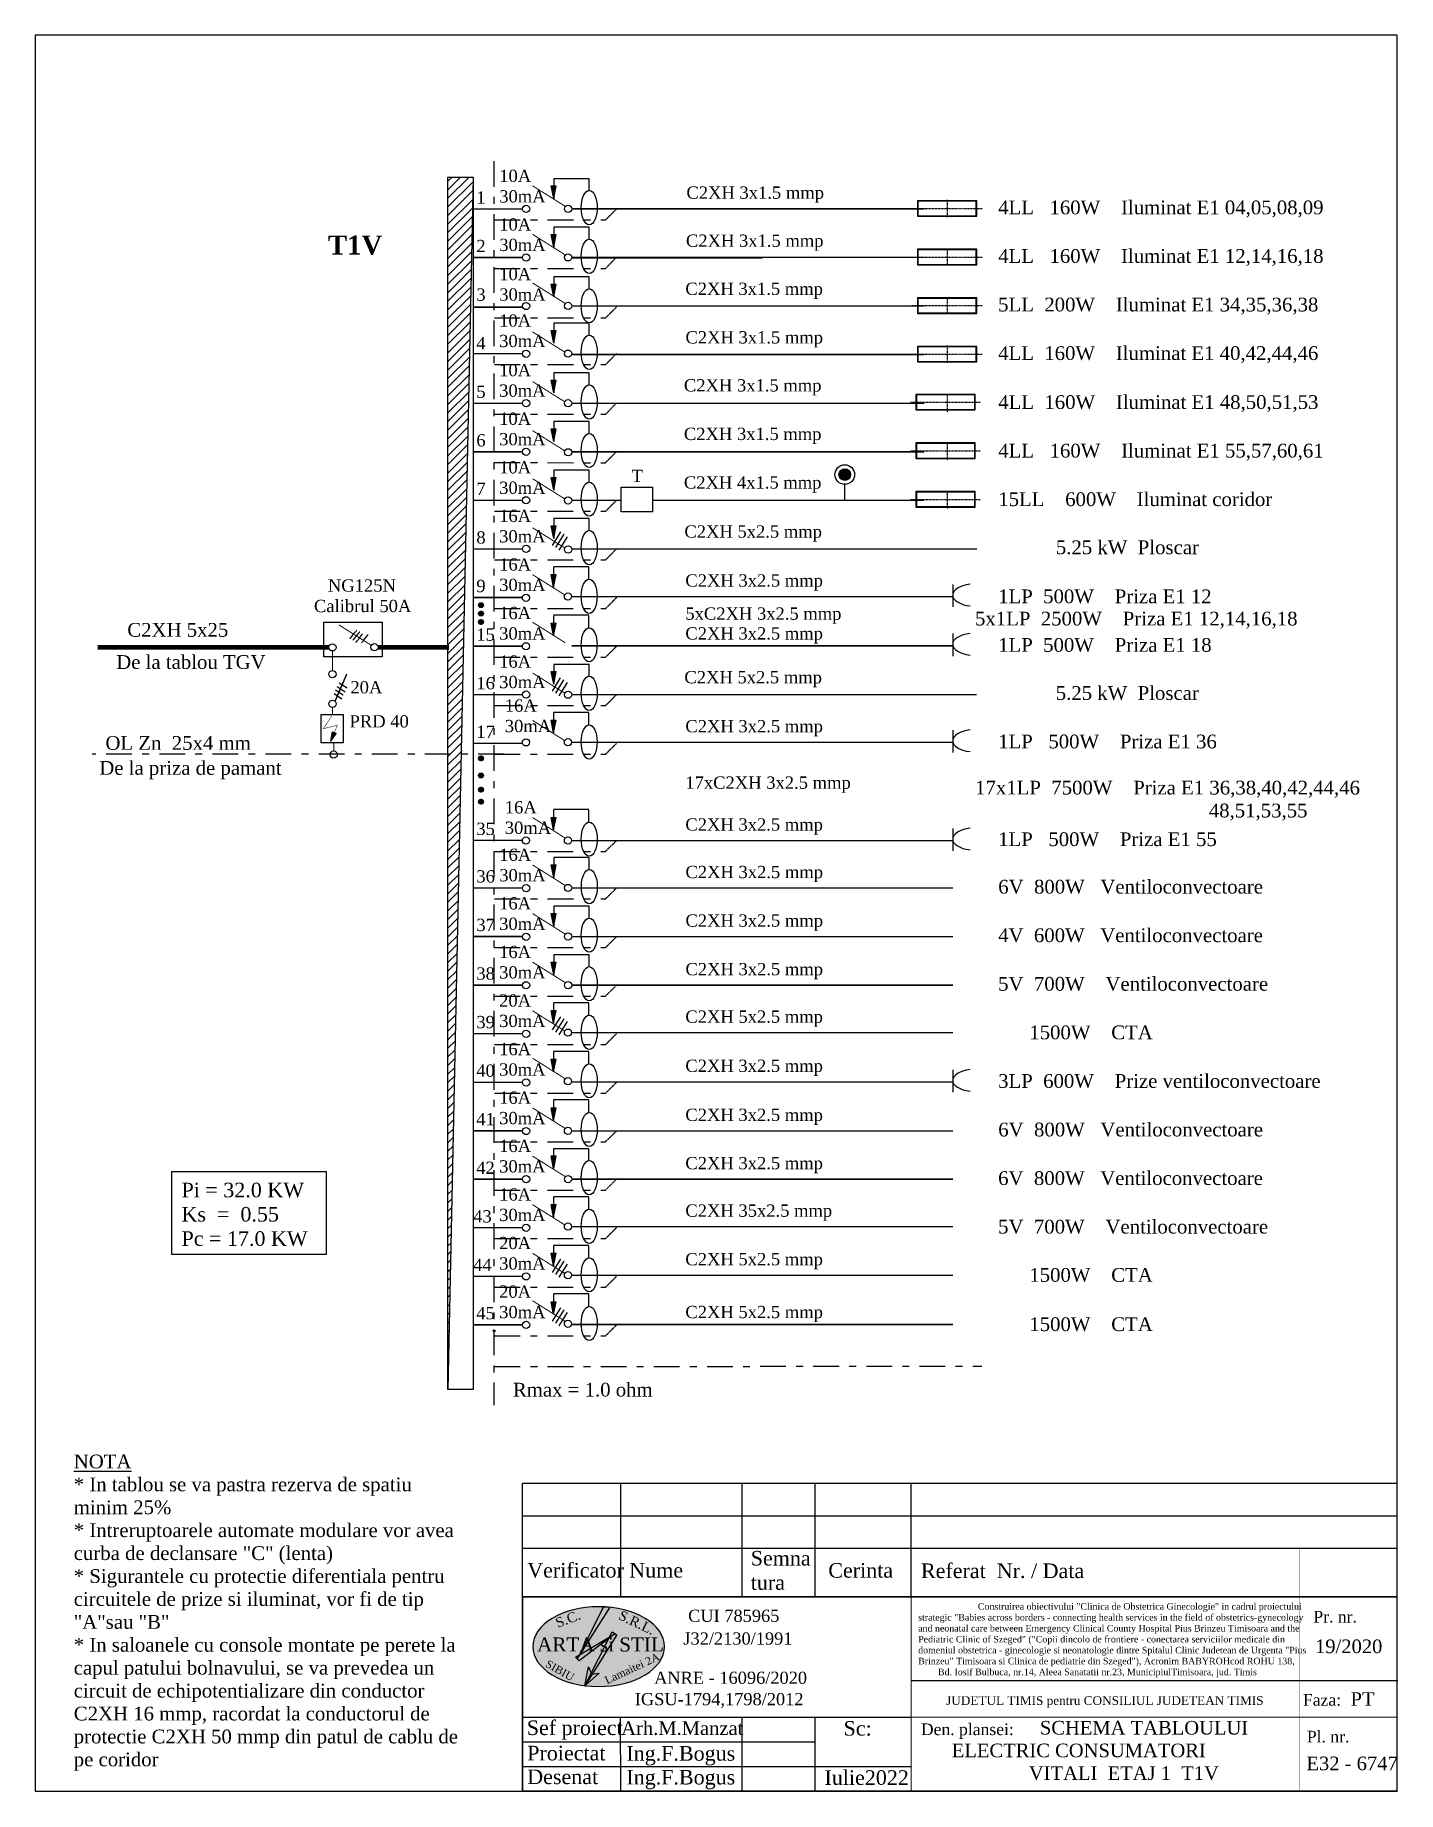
# Model space of a CAD drawing. Header units: inches. Extents: x -369701 to 85886, y 28217 to 66726.
# Drawn here: x -167676 to -153652, y 28218 to 46303 of the extents above; entities that cross this region are included whole.
import ezdxf

# ---------------------------------------------------------------- set-up
doc = ezdxf.new("R2010")
doc.units = ezdxf.units.IN
doc.header["$MEASUREMENT"] = 0
for name, pattern in [('DASHDOTX2', [50.8, 25.4, -12.7, 0, -12.7]), ('DOUBLE_DASHED', [1.093611, 0.529167, -0.211667, 0.141111, -0.211667]), ('VERDECKT2_S2', [0.135, 0.1, -0.035])]:
    doc.linetypes.add(name, pattern=pattern)
doc.layers.add('Circuite', color=7, linetype='Continuous', lineweight=25)
for name, color, linetype in [('circuite iluminat normal', 7, 'Continuous'), ('circuite iluminat vitali', 1, 'Continuous'), ('ELECTRICAL', 7, 'Continuous'), ('Texte', 7, 'Continuous')]:
    doc.layers.add(name, color=color, linetype=linetype)
doc.styles.get("Standard").update_dxf_attribs({"font": 'arial.ttf'})

msp = doc.modelspace()

# ---------------------------------------------------------------- texts
at = {"layer": 'Circuite', "linetype": 'Continuous', "attachment_point": 1}
for s, insert, char_height, width in [('{\\fTimes New Roman|b0|i0|c0|p18;10A\\P30mA}', (-162900, 44917), 126.25, 407.03), ('{\\fTimes New Roman|b0|i0|c0|p18;10A\\P30mA}', (-162900, 44417), 126.25, 407.03), ('{\\fTimes New Roman|b0|i0|c0|p18;10A\\P30mA}', (-162900, 43906), 126.25, 407.03), ('{\\fTimes New Roman|b0|i0|c0|p18;10A\\P30mA}', (-162901, 43428), 126.25, 407.03), ('{\\fTimes New Roman|b0|i0|c0|p18;10A\\P30mA}', (-162901, 42917), 126.25, 407.03), ('{\\fTimes New Roman|b0|i0|c0|p18;10A\\P30mA}', (-162901, 42417), 126.25, 407.03), ('{\\fTimes New Roman|b0|i0|c0|p18;10A\\P30mA}', (-162901, 41917), 126.25, 407.03), ('{\\fTimes New Roman|b0|i0|c0|p18;  T}', (-161634, 41829), 126.25, 407.03), ('{\\fTimes New Roman|b0|i0|c0|p18;16A\\P30mA}', (-162901, 41417), 126.25, 407.03), ('{\\fTimes New Roman|b0|i0|c0|p18;16A\\P30mA}', (-162901, 40917), 126.25, 407.03), ('{\\fTimes New Roman|b0|i0|c0|p18;16A\\P30mA}', (-162901, 40417), 126.25, 407.03), ('{\\fTimes New Roman|b0|i0|c0|p18;16A\\P30mA}', (-162901, 39917), 126.25, 407.03), ('{\\fTimes New Roman|b0|i0|c0|p18;16A\\P30mA}', (-162843, 39464), 126.25, 407.03), ('{\\fTimes New Roman|b0|i0|c0|p18;PRD 40}', (-164441, 39302), 126.38, 1127.52), ('{\\fTimes New Roman|b0|i0|c0|p18;16A\\P30mA}', (-162843, 38417), 126.25, 407.03), ('{\\fTimes New Roman|b0|i0|c0|p18;16A\\P30mA}', (-162900, 37928), 126.25, 407.03), ('{\\fTimes New Roman|b0|i0|c0|p18;16A\\P30mA}', (-162901, 37428), 126.25, 407.03), ('{\\fTimes New Roman|b0|i0|c0|p18;16A\\P30mA}', (-162901, 36928), 126.25, 407.03), ('{\\fTimes New Roman|b0|i0|c0|p18;20A\\P30mA}', (-162901, 36428), 126.25, 407.03), ('{\\fTimes New Roman|b0|i0|c0|p18;16A\\P30mA}', (-162901, 35928), 126.25, 407.03), ('{\\fTimes New Roman|b0|i0|c0|p18;16A\\P30mA}', (-162901, 35428), 126.25, 407.03), ('{\\fTimes New Roman|b0|i0|c0|p18;16A\\P30mA}', (-162901, 34931), 126.25, 407.03), ('{\\fTimes New Roman|b0|i0|c0|p18;16A\\P30mA}', (-162901, 34431), 126.25, 407.03), ('{\\fTimes New Roman|b0|i0|c0|p18;20A\\P30mA}', (-162901, 33931), 126.25, 407.03), ('{\\fTimes New Roman|b0|i0|c0|p18;20A\\P30mA}', (-162901, 33431), 126.25, 407.03)]:
    msp.add_mtext(s, dxfattribs=dict(at, insert=insert, char_height=char_height, width=width))
at = {"layer": 'ELECTRICAL', "linetype": 'Continuous', "attachment_point": 1}
for s, insert, char_height, width in [('{\\fTimes New Roman|b0|i0|c0|p18;1}', (-163136, 44695), 126.38, 407.44), ('{\\fTimes New Roman|b1|i0|c0|p18;\\C1;T1V}', (-164664, 44240), 196.58, 477.25), ('{\\fTimes New Roman|b0|i0|c0|p18;2}', (-163136, 44195), 126.38, 407.44), ('{\\fTimes New Roman|b0|i0|c0|p18;3}', (-163136, 43695), 126.38, 407.44), ('{\\fTimes New Roman|b0|i0|c0|p18;4}', (-163136, 43195), 126.38, 407.44), ('{\\fTimes New Roman|b0|i0|c0|p18;5}', (-163136, 42695), 126.38, 407.44), ('{\\fTimes New Roman|b0|i0|c0|p18;6}', (-163136, 42195), 126.38, 407.44), ('{\\fTimes New Roman|b0|i0|c0|p18;7}', (-163136, 41695), 126.38, 407.44), ('{\\fTimes New Roman|b0|i0|c0|p18;8}', (-163136, 41195), 126.38, 407.44), ('{\\fTimes New Roman|b0|i0|c0|p18;   NG125N\\PCalibrul 50A}', (-164807, 40700), 126.38, 1443.2), ('{\\fTimes New Roman|b0|i0|c0|p18;9}', (-163136, 40695), 126.38, 407.44), ('{\\fTimes New Roman|b0|i0|c0|p18;15}', (-163136, 40195), 126.38, 407.44), ('{\\fTimes New Roman|b0|i0|c0|p18;         De la tablou TGV\\P                         }', (-167323, 39920), 141.54, 3139.93), ('{\\fTimes New Roman|b0|i0|c0|p18;20A}', (-164432, 39653), 126.38, 407.44), ('{\\fTimes New Roman|b0|i0|c0|p18;16}', (-163136, 39695), 126.38, 407.44), ('{\\fTimes New Roman|b0|i0|c0|p18;17}', (-163136, 39195), 126.38, 407.44), ('{\\fTimes New Roman|b0|i0|c0|p18;De la priza de pamant}', (-167016, 38830), 141.54, 3139.93), ('{\\fTimes New Roman|b0|i0|c0|p18;35}', (-163136, 38195), 126.38, 407.44), ('{\\fTimes New Roman|b0|i0|c0|p18;36}', (-163136, 37706), 126.38, 407.44), ('{\\fTimes New Roman|b0|i0|c0|p18;37}', (-163136, 37206), 126.38, 407.44), ('{\\fTimes New Roman|b0|i0|c0|p18;38}', (-163136, 36706), 126.38, 407.44), ('{\\fTimes New Roman|b0|i0|c0|p18;39}', (-163136, 36206), 126.38, 407.44), ('{\\fTimes New Roman|b0|i0|c0|p18;40}', (-163137, 35706), 126.38, 407.44), ('{\\fTimes New Roman|b0|i0|c0|p18;41}', (-163137, 35206), 126.38, 407.44), ('{\\fTimes New Roman|b0|i0|c0|p18;42}', (-163137, 34706), 126.38, 407.44), ('{\\fTimes New Roman|b0|i0|c0|p18;\\C1;Pi\\fTimes New Roman|b1|i0|c0|p18; \\fTimes New Roman|b0|i0|c0|p18;= 32.0 KW\\PKs  =  0.55\\PPc\\fTimes New Roman|b1|i0|c0|p18; \\fTimes New Roman|b0|i0|c0|p18;= 17.0 KW}', (-166170, 34489), 150, 1841.24), ('\\pxt1;{\\fTimes New Roman|b0|i0|c0|p18;43}', (-163169, 34206), 126.38, 407.44), ('\\pxt1;{\\fTimes New Roman|b0|i0|c0|p18;44}', (-163169, 33706), 126.38, 407.44), ('{\\fTimes New Roman|b0|i0|c0|p18;45}', (-163137, 33209), 126.38, 407.44)]:
    msp.add_mtext(s, dxfattribs=dict(at, insert=insert, char_height=char_height, width=width))
at = {"layer": 'ELECTRICAL', "linetype": 'DOUBLE_DASHED', "attachment_point": 1}
for s, insert, char_height, width in [('{\\fTimes New Roman|b0|i0|c0|p18;C2XH 3x1.5 mmp}', (-160974, 44745), 126.38, 2813.98), ('{\\fTimes New Roman|b0|i0|c0|p18;4LL   160W    Iluminat E1 04,05,08,09}', (-157766, 44600), 141.54, 8555.18), ('{\\fTimes New Roman|b0|i0|c0|p18;C2XH 3x1.5 mmp}', (-160979, 44250), 126.38, 2813.98), ('{\\fTimes New Roman|b0|i0|c0|p18;4LL   160W    Iluminat E1 12,14,16,18}', (-157766, 44100), 141.54, 8555.18), ('{\\fTimes New Roman|b0|i0|c0|p18;C2XH 3x1.5 mmp}', (-160985, 43755), 126.38, 2813.98), ('{\\fTimes New Roman|b0|i0|c0|p18;5LL  200W    Iluminat E1 34,35,36,38}', (-157766, 43600), 141.54, 8555.18), ('{\\fTimes New Roman|b0|i0|c0|p18;C2XH 3x1.5 mmp}', (-160984, 43255), 126.38, 2813.98), ('{\\fTimes New Roman|b0|i0|c0|p18;4LL  160W    Iluminat E1 40,42,44,46}', (-157766, 43100), 141.54, 8555.18), ('{\\fTimes New Roman|b0|i0|c0|p18;C2XH 3x1.5 mmp}', (-161000, 42761), 126.38, 2813.98), ('{\\fTimes New Roman|b0|i0|c0|p18;4LL  160W    Iluminat E1 48,50,51,53}', (-157765, 42596), 141.54, 8555.18), ('{\\fTimes New Roman|b0|i0|c0|p18;C2XH 3x1.5 mmp}', (-161000, 42261), 126.38, 2813.98), ('\\pxt18,19;{\\fTimes New Roman|b0|i0|c0|p18;4LL   160W    Iluminat E1 55,57,60,61}', (-157765, 42096), 141.54, 8555.18), ('{\\fTimes New Roman|b0|i0|c0|p18;C2XH 4x1.5 mmp}', (-161000, 41761), 126.38, 2813.98), ('{\\fTimes New Roman|b0|i0|c0|p18;15LL    600W    Iluminat coridor}', (-157765, 41596), 141.54, 8555.18), ('{\\fTimes New Roman|b0|i0|c0|p18;C2XH 5x2.5 mmp}', (-160995, 41256), 126.38, 2813.98), ('{\\fTimes New Roman|b0|i0|c0|p18;           5.25 kW  Ploscar}', (-157760, 41101), 141.54, 8555.18), ('{\\fTimes New Roman|b0|i0|c0|p18;C2XH 3x2.5 mmp}', (-160985, 40752), 126.38, 2813.98), ('{\\fTimes New Roman|b0|i0|c0|p18;1LP  500W    Priza E1 12}', (-157766, 40596), 141.54, 8555.18), ('{\\fTimes New Roman|b0|i0|c0|p18;5xC2XH 3x2.5 mmp}', (-160985, 40411), 126.38, 2813.98), ('{\\fTimes New Roman|b0|i0|c0|p18;5x1LP  2500W    Priza E1 12,14,16,18}', (-158004, 40367), 141.54, 8555.18), ('{\\fTimes New Roman|b0|i0|c0|p18;    C2XH 5x25}', (-166942, 40251), 141.54, 2813.98), ('{\\fTimes New Roman|b0|i0|c0|p18;C2XH 3x2.5 mmp}', (-160985, 40207), 126.38, 2813.98), ('{\\fTimes New Roman|b0|i0|c0|p18;1LP  500W    Priza E1 18}', (-157766, 40096), 141.54, 8555.18), ('{\\fTimes New Roman|b0|i0|c0|p18;C2XH 5x2.5 mmp}', (-160995, 39756), 126.38, 2813.98), ('{\\fTimes New Roman|b0|i0|c0|p18;           5.25 kW  Ploscar}', (-157761, 39601), 141.54, 8555.18), ('{\\fTimes New Roman|b0|i0|c0|p18;C2XH 3x2.5 mmp}', (-160985, 39252), 126.38, 2813.98), ('{\\fTimes New Roman|b0|i0|c0|p18;OL Zn  25x4 mm}', (-166953, 39087), 141.54, 1941.33), ('{\\fTimes New Roman|b0|i0|c0|p18;1LP   500W    Priza E1 36}', (-157766, 39102), 141.54, 8555.18), ('{\\fTimes New Roman|b0|i0|c0|p18;17xC2XH 3x2.5 mmp}', (-160985, 38671), 126.38, 2813.98), ('{\\fTimes New Roman|b0|i0|c0|p18;17x1LP  7500W    Priza E1 36,38,40,42,44,46\\P                                             48,51,53,55}', (-158003, 38627), 141.54, 8555.18), ('{\\fTimes New Roman|b0|i0|c0|p18;C2XH 3x2.5 mmp}', (-160985, 38240), 126.38, 2813.98), ('{\\fTimes New Roman|b0|i0|c0|p18;1LP   500W    Priza E1 55}', (-157766, 38096), 141.54, 8555.18), ('{\\fTimes New Roman|b0|i0|c0|p18;C2XH 3x2.5 mmp}', (-160984, 37751), 126.38, 2813.98), ('{\\fTimes New Roman|b0|i0|c0|p18;6V  800W   Ventiloconvectoare}', (-157765, 37607), 141.54, 8555.18), ('{\\fTimes New Roman|b0|i0|c0|p18;C2XH 3x2.5 mmp}', (-160984, 37251), 126.38, 2813.98), ('{\\fTimes New Roman|b0|i0|c0|p18;4V  600W   Ventiloconvectoare}', (-157766, 37107), 141.54, 8555.18), ('{\\fTimes New Roman|b0|i0|c0|p18;C2XH 3x2.5 mmp}', (-160984, 36751), 126.38, 2813.98), ('{\\fTimes New Roman|b0|i0|c0|p18;5V  700W    Ventiloconvectoare}', (-157766, 36607), 141.54, 8555.18), ('{\\fTimes New Roman|b0|i0|c0|p18;C2XH 5x2.5 mmp}', (-160985, 36262), 126.38, 2813.98), ('{\\fTimes New Roman|b0|i0|c0|p18;      1500W    CTA}', (-157766, 36107), 141.54, 8555.18), ('{\\fTimes New Roman|b0|i0|c0|p18;C2XH 3x2.5 mmp}', (-160985, 35756), 126.38, 2813.98), ('\\pxt5;{\\fTimes New Roman|b0|i0|c0|p18;3LP  600W    Prize ventiloconvectoare}', (-157766, 35607), 141.54, 8555.18), ('{\\fTimes New Roman|b0|i0|c0|p18;C2XH 3x2.5 mmp}', (-160985, 35251), 126.38, 2813.98), ('{\\fTimes New Roman|b0|i0|c0|p18;6V  800W   Ventiloconvectoare}', (-157765, 35107), 141.54, 8555.18), ('{\\fTimes New Roman|b0|i0|c0|p18;C2XH 3x2.5 mmp}', (-160985, 34754), 126.38, 2813.98), ('{\\fTimes New Roman|b0|i0|c0|p18;6V  800W   Ventiloconvectoare}', (-157766, 34607), 141.54, 8555.18), ('{\\fTimes New Roman|b0|i0|c0|p18;C2XH 35x2.5 mmp}', (-160985, 34265), 126.38, 2813.98), ('{\\fTimes New Roman|b0|i0|c0|p18;5V  700W    Ventiloconvectoare}', (-157766, 34107), 141.54, 8555.18), ('{\\fTimes New Roman|b0|i0|c0|p18;C2XH 5x2.5 mmp}', (-160985, 33765), 126.38, 2813.98), ('{\\fTimes New Roman|b0|i0|c0|p18;      1500W    CTA}', (-157766, 33610), 141.54, 8555.18), ('{\\fTimes New Roman|b0|i0|c0|p18;C2XH 5x2.5 mmp}', (-160985, 33221), 126.38, 2813.98), ('{\\fTimes New Roman|b0|i0|c0|p18;      1500W    CTA}', (-157766, 33103), 141.54, 8555.18), ('{\\fTimes New Roman|b0|i0|c0|p18;Rmax = 1.0 ohm}', (-162760, 32429), 141.54, 8555.18), ('{\\fTimes New Roman|b0|i0|c0|p18;\\LNOTA\\P\\l* In tablou se va pastra rezerva de spatiu minim 25%\\P* Intreruptoarele automate modulare vor avea curba de declansare "C" (lenta)\\P* Sigurantele cu protectie diferentiala pentru circuitele de prize si iluminat, vor fi de tip "A"sau "B"\\P* In saloanele cu console montate pe perete la capul patului bolnavului, se va prevedea un circuit de echipotentializare din conductor C2XH 16 mmp, racordat la conductorul de protectie C2XH 50 mmp din patul de cablu de pe coridor}', (-167279, 31690), 141.541, 3974.27)]:
    msp.add_mtext(s, dxfattribs=dict(at, insert=insert, char_height=char_height, width=width))
at = {"layer": 'Texte', "linetype": 'Continuous', "attachment_point": 1}
for s, insert, char_height, width in [('\\fTimes New Roman|b0|i0|c0|p18;Verificator', (-162612, 30574), 150, 957.75), ('\\fTimes New Roman|b0|i0|c0|p18;Nume', (-161562, 30574), 150, 957.8), ('\\fTimes New Roman|b0|i0|c0|p18;Semna\\Ptura', (-160312, 30698), 150, 957.8), ('\\fTimes New Roman|b0|i0|c0|p18;Cerinta ', (-159514, 30573), 150, 713.5), ('{\\fTimes New Roman|b0|i0|c0|p18;19/2020}', (-154505, 29786), 140, 1414.36), ('{\\fTimes New Roman|b0|i0|c0|p18;Faza:}', (-154629, 29225), 120, 1414.36), ('{\\fTimes New Roman|b0|i0|c0|p18;  PT }', (-154245, 29244), 140, 1414.36), ('{\\fTimes New Roman|b0|i0|c0|p18;Sef proiect}', (-162617, 28953), 150, 1016.64), ('{\\fTimes New Roman|b0|i0|c0|p18;Arh.M.Manzat}', (-161645, 28944), 140, 1423.27), ('{\\fTimes New Roman|b0|i0|c0|p18;  Sc:}', (-159470, 28947), 150, 713.5), ('{\\fTimes New Roman|b0|i0|c0|p18;                \\H0.93333x;SCHEMA TABLOULUI ELECTRIC CONSUMATORI \\P               VITALI  ETAJ 1  \\C1;T1V}', (-158243, 28948), 150, 3496), ('{\\fTimes New Roman|b0|i0|c0|p18;Proiectat}', (-162612, 28692), 150, 957.75), ('{\\fTimes New Roman|b0|i0|c0|p18;Ing.F.Bogus}', (-161592, 28689), 150, 957.75), ('{\\fTimes New Roman|b0|i0|c0|p18; E32 - 6747}', (-154646, 28581), 140, 1414.36), ('{\\fTimes New Roman|b0|i0|c0|p18;Desenat}', (-162612, 28448), 150, 957.75), ('{\\fTimes New Roman|b0|i0|c0|p18;Ing.F.Bogus}', (-161592, 28444), 150, 957.75), ('{\\fTimes New Roman|b0|i0|c0|p18;Iulie2022}', (-159553, 28440), 150, 1534.79)]:
    msp.add_mtext(s, dxfattribs=dict(at, insert=insert, char_height=char_height, width=width))
at = {"layer": 'Texte', "attachment_point": 1}
for s, insert, char_height, width in [('\\fTimes New Roman|b0|i0|c0|p18;Referat  Nr. / Data', (-158560, 30569), 150, 2000.85), ('{\\fTimes New Roman|b0|i0|c0|p18;        CUI 785965 \\H1.1x; }', (-161334, 30093), 125, 4218.94), ('{\\fTimes New Roman|b0|i0|c0|p18;                        \\H1.38x;      \\H0.97826x;Construirea obiectivului "Clinica de Obstetrica Ginecologie" in cadrul proiectului\\Pstrategic "Babies across borders - connecting health services in the field of obstetrics-gynecology and neonatal care between Emergency Clinical County Hospital Pius Brinzeu Timisoara and the Pediatric Clinic of Szeged" ("Copii dincolo de frontiere - conectarea serviciilor medicale din domeniul obstetrica - ginecologie si neonatologie dintre Spitalul Clinic Judetean de Urgenta "Pius Brinzeu" Timisoara si Clinica de pediatrie din Szeged"), Acronim BABYROHcod ROHU 138, \\P        Bd. Iosif Bulbuca, nr.14, Aleea Sanatatii nr.23, MunicipiulTimisoara, jud. Timis}', (-158589, 30161), 50, 3987.91), ('{\\fTimes New Roman|b0|i0|c0|p18;Pr. nr.}', (-154522, 30081), 120, 1688.6), ('\\pxt9;{\\fTimes New Roman|b0|i0|c0|p18;J32/2130/1991}', (-161005, 29859), 125, 4218.94), ('{\\fTimes New Roman|b0|i0|c0|p18;ARTA si STIL }', (-162511, 29807), 144, 3081.12), ('\\pxt12;{\\fTimes New Roman|b0|i0|c0|p18;ANRE - 16096/2020}', (-161306, 29455), 125, 4218.94), ('{\\fTimes New Roman|b0|i0|c0|p18;IGSU-1794,1798/2012}', (-161505, 29235), 125, 4218.94), ('{\\fTimes New Roman|b0|i0|c0|p18;JUDETUL TIMIS pentru CONSILIUL JUDETEAN TIMIS}', (-158301, 29203), 90, 3509.52), ('{\\fTimes New Roman|b0|i0|c0|p18;Den. plansei:   }', (-158561, 28922), 120, 1562.27), ('{\\fTimes New Roman|b0|i0|c0|p18;Pl. nr.}', (-154589, 28847), 120, 937.77)]:
    msp.add_mtext(s, dxfattribs=dict(at, insert=insert, char_height=char_height, width=width))
at = {"layer": 'Texte', "width": 3081.12, "attachment_point": 1}
for s, insert, char_height, rotation in [('{\\fTimes New Roman|b0|i0|c0|p18;S.C.}', (-162333, 29999), 100, 20.7146), ('{\\fTimes New Roman|b0|i0|c0|p18;S.R.L.}', (-161639, 30090), 100, 334.5926), ('{\\fTimes New Roman|b0|i0|c0|p18;SIBIU}', (-162393, 29581), 80, 330.2913), ('{\\fTimes New Roman|b0|i0|c0|p18;Lamaitei 2A}', (-161825, 29397), 80, 25.0215)]:
    msp.add_mtext(s, dxfattribs=dict(at, insert=insert, char_height=char_height, rotation=rotation))

# ---------------------------------------------------------------- hatches: boundary and pattern name
at = {"layer": 'Circuite', "linetype": 'Continuous'}
h = msp.add_hatch(color=256, dxfattribs=at)
h.paths.add_polyline_path([(-162340, 44620), (-162340, 44750), (-162366, 44750)])
h.paths.add_polyline_path([(-162314, 44750), (-162340, 44750), (-162340, 44620)])
h = msp.add_hatch(color=256, dxfattribs=at)
h.paths.add_polyline_path([(-162340, 44620), (-162340, 44750), (-162366, 44750)])
h.paths.add_polyline_path([(-162314, 44750), (-162340, 44750), (-162340, 44620)])
h = msp.add_hatch(color=256, dxfattribs=at)
h.paths.add_polyline_path([(-162340, 44120), (-162340, 44250), (-162366, 44250)])
h.paths.add_polyline_path([(-162314, 44250), (-162340, 44250), (-162340, 44120)])
h = msp.add_hatch(color=256, dxfattribs=at)
h.paths.add_polyline_path([(-162340, 44120), (-162340, 44250), (-162366, 44250)])
h.paths.add_polyline_path([(-162314, 44250), (-162340, 44250), (-162340, 44120)])
h = msp.add_hatch(color=256, dxfattribs=at)
h.paths.add_polyline_path([(-162340, 43609), (-162340, 43739), (-162367, 43739)])
h.paths.add_polyline_path([(-162314, 43739), (-162340, 43739), (-162340, 43609)])
h = msp.add_hatch(color=256, dxfattribs=at)
h.paths.add_polyline_path([(-162340, 43609), (-162340, 43739), (-162366, 43739)])
h.paths.add_polyline_path([(-162314, 43739), (-162340, 43739), (-162340, 43609)])
h = msp.add_hatch(color=256, dxfattribs=at)
h.paths.add_polyline_path([(-162340, 43131), (-162340, 43261), (-162367, 43261)])
h.paths.add_polyline_path([(-162314, 43261), (-162340, 43261), (-162340, 43131)])
h = msp.add_hatch(color=256, dxfattribs=at)
h.paths.add_polyline_path([(-162340, 43131), (-162340, 43261), (-162366, 43261)])
h.paths.add_polyline_path([(-162314, 43261), (-162340, 43261), (-162340, 43131)])
h = msp.add_hatch(color=256, dxfattribs=at)
h.paths.add_polyline_path([(-162340, 42620), (-162340, 42750), (-162367, 42750)])
h.paths.add_polyline_path([(-162314, 42750), (-162340, 42750), (-162340, 42620)])
h = msp.add_hatch(color=256, dxfattribs=at)
h.paths.add_polyline_path([(-162340, 42620), (-162340, 42750), (-162366, 42750)])
h.paths.add_polyline_path([(-162314, 42750), (-162340, 42750), (-162340, 42620)])
h = msp.add_hatch(color=256, dxfattribs=at)
h.paths.add_polyline_path([(-162340, 42120), (-162340, 42250), (-162367, 42250)])
h.paths.add_polyline_path([(-162314, 42250), (-162340, 42250), (-162340, 42120)])
h = msp.add_hatch(color=256, dxfattribs=at)
h.paths.add_polyline_path([(-162340, 42120), (-162340, 42250), (-162366, 42250)])
h.paths.add_polyline_path([(-162314, 42250), (-162340, 42250), (-162340, 42120)])
at = {"layer": 'Circuite'}
msp.add_hatch(color=1, dxfattribs=at).paths.add_polyline_path([(-159284, 41779, 1), (-159404, 41779, 1)])
at = {"layer": 'Circuite', "linetype": 'Continuous'}
h = msp.add_hatch(color=256, dxfattribs=at)
h.paths.add_polyline_path([(-162340, 41620), (-162340, 41750), (-162367, 41750)])
h.paths.add_polyline_path([(-162314, 41750), (-162340, 41750), (-162340, 41620)])
h = msp.add_hatch(color=256, dxfattribs=at)
h.paths.add_polyline_path([(-162340, 41620), (-162340, 41750), (-162367, 41750)])
h.paths.add_polyline_path([(-162314, 41750), (-162340, 41750), (-162340, 41620)])
h = msp.add_hatch(color=256, dxfattribs=at)
h.paths.add_polyline_path([(-162340, 41120), (-162340, 41250), (-162367, 41250)])
h.paths.add_polyline_path([(-162314, 41250), (-162340, 41250), (-162340, 41120)])
h = msp.add_hatch(color=256, dxfattribs=at)
h.paths.add_polyline_path([(-162340, 41120), (-162340, 41250), (-162367, 41250)])
h.paths.add_polyline_path([(-162314, 41250), (-162340, 41250), (-162340, 41120)])
h = msp.add_hatch(color=256, dxfattribs=at)
h.paths.add_polyline_path([(-162341, 40620), (-162341, 40750), (-162367, 40750)])
h.paths.add_polyline_path([(-162315, 40750), (-162341, 40750), (-162341, 40620)])
h = msp.add_hatch(color=256, dxfattribs=at)
h.paths.add_polyline_path([(-162341, 40620), (-162341, 40750), (-162367, 40750)])
h.paths.add_polyline_path([(-162315, 40750), (-162341, 40750), (-162341, 40620)])
h = msp.add_hatch(color=256, dxfattribs=at)
h.paths.add_polyline_path([(-162341, 40120), (-162341, 40250), (-162367, 40250)])
h.paths.add_polyline_path([(-162315, 40250), (-162341, 40250), (-162341, 40120)])
h = msp.add_hatch(color=256, dxfattribs=at)
h.paths.add_polyline_path([(-162341, 40120), (-162341, 40250), (-162367, 40250)])
h.paths.add_polyline_path([(-162315, 40250), (-162341, 40250), (-162341, 40120)])
h = msp.add_hatch(color=256, dxfattribs=at)
h.paths.add_polyline_path([(-162340, 39620), (-162340, 39750), (-162367, 39750)])
h.paths.add_polyline_path([(-162314, 39750), (-162340, 39750), (-162340, 39620)])
h = msp.add_hatch(color=256, dxfattribs=at)
h.paths.add_polyline_path([(-162340, 39620), (-162340, 39750), (-162366, 39750)])
h.paths.add_polyline_path([(-162314, 39750), (-162340, 39750), (-162340, 39620)])
h = msp.add_hatch(color=256, dxfattribs=at)
h.paths.add_polyline_path([(-162341, 39120), (-162341, 39250), (-162367, 39250)])
h.paths.add_polyline_path([(-162315, 39250), (-162341, 39250), (-162341, 39120)])
h = msp.add_hatch(color=256, dxfattribs=at)
h.paths.add_polyline_path([(-164597, 39124), (-164615, 39131), (-164631, 39041)])
h.paths.add_polyline_path([(-164577, 39115), (-164597, 39124), (-164631, 39041), (-164632, 39037)])
h = msp.add_hatch(color=256, dxfattribs=at)
h.paths.add_polyline_path([(-162341, 38120), (-162341, 38250), (-162367, 38250)])
h.paths.add_polyline_path([(-162315, 38250), (-162341, 38250), (-162341, 38120)])
h = msp.add_hatch(color=256, dxfattribs=at)
h.paths.add_polyline_path([(-162340, 37631), (-162340, 37761), (-162366, 37761)])
h.paths.add_polyline_path([(-162314, 37761), (-162340, 37761), (-162340, 37631)])
h = msp.add_hatch(color=256, dxfattribs=at)
h.paths.add_polyline_path([(-162340, 37631), (-162340, 37761), (-162366, 37761)])
h.paths.add_polyline_path([(-162314, 37761), (-162340, 37761), (-162340, 37631)])
h = msp.add_hatch(color=256, dxfattribs=at)
h.paths.add_polyline_path([(-162340, 37131), (-162340, 37261), (-162367, 37261)])
h.paths.add_polyline_path([(-162314, 37261), (-162340, 37261), (-162340, 37131)])
h = msp.add_hatch(color=256, dxfattribs=at)
h.paths.add_polyline_path([(-162340, 37131), (-162340, 37261), (-162367, 37261)])
h.paths.add_polyline_path([(-162314, 37261), (-162340, 37261), (-162340, 37131)])
h = msp.add_hatch(color=256, dxfattribs=at)
h.paths.add_polyline_path([(-162340, 36631), (-162340, 36761), (-162367, 36761)])
h.paths.add_polyline_path([(-162314, 36761), (-162340, 36761), (-162340, 36631)])
h = msp.add_hatch(color=256, dxfattribs=at)
h.paths.add_polyline_path([(-162340, 36631), (-162340, 36761), (-162367, 36761)])
h.paths.add_polyline_path([(-162314, 36761), (-162340, 36761), (-162340, 36631)])
h = msp.add_hatch(color=256, dxfattribs=at)
h.paths.add_polyline_path([(-162341, 36131), (-162341, 36261), (-162367, 36261)])
h.paths.add_polyline_path([(-162315, 36261), (-162341, 36261), (-162341, 36131)])
h = msp.add_hatch(color=256, dxfattribs=at)
h.paths.add_polyline_path([(-162341, 36131), (-162341, 36261), (-162367, 36261)])
h.paths.add_polyline_path([(-162315, 36261), (-162341, 36261), (-162341, 36131)])
h = msp.add_hatch(color=256, dxfattribs=at)
h.paths.add_polyline_path([(-162341, 35631), (-162341, 35761), (-162367, 35761)])
h.paths.add_polyline_path([(-162315, 35761), (-162341, 35761), (-162341, 35631)])
h = msp.add_hatch(color=256, dxfattribs=at)
h.paths.add_polyline_path([(-162341, 35631), (-162341, 35761), (-162367, 35761)])
h.paths.add_polyline_path([(-162315, 35761), (-162341, 35761), (-162341, 35631)])
h = msp.add_hatch(color=256, dxfattribs=at)
h.paths.add_polyline_path([(-162341, 35131), (-162341, 35261), (-162367, 35261)])
h.paths.add_polyline_path([(-162315, 35261), (-162341, 35261), (-162341, 35131)])
h = msp.add_hatch(color=256, dxfattribs=at)
h.paths.add_polyline_path([(-162341, 35131), (-162341, 35261), (-162367, 35261)])
h.paths.add_polyline_path([(-162315, 35261), (-162341, 35261), (-162341, 35131)])
h = msp.add_hatch(color=256, dxfattribs=at)
h.paths.add_polyline_path([(-162340, 34634), (-162340, 34764), (-162367, 34764)])
h.paths.add_polyline_path([(-162314, 34764), (-162340, 34764), (-162340, 34634)])
h = msp.add_hatch(color=256, dxfattribs=at)
h.paths.add_polyline_path([(-162341, 34634), (-162341, 34764), (-162367, 34764)])
h.paths.add_polyline_path([(-162314, 34764), (-162341, 34764), (-162341, 34634)])
h = msp.add_hatch(color=256, dxfattribs=at)
h.paths.add_polyline_path([(-162341, 34134), (-162341, 34264), (-162367, 34264)])
h.paths.add_polyline_path([(-162315, 34264), (-162341, 34264), (-162341, 34134)])
h = msp.add_hatch(color=256, dxfattribs=at)
h.paths.add_polyline_path([(-162341, 34134), (-162341, 34264), (-162367, 34264)])
h.paths.add_polyline_path([(-162315, 34264), (-162341, 34264), (-162341, 34134)])
h = msp.add_hatch(color=256, dxfattribs=at)
h.paths.add_polyline_path([(-162341, 33634), (-162341, 33764), (-162367, 33764)])
h.paths.add_polyline_path([(-162315, 33764), (-162341, 33764), (-162341, 33634)])
h = msp.add_hatch(color=256, dxfattribs=at)
h.paths.add_polyline_path([(-162341, 33634), (-162341, 33764), (-162367, 33764)])
h.paths.add_polyline_path([(-162315, 33764), (-162341, 33764), (-162341, 33634)])
h = msp.add_hatch(color=256, dxfattribs=at)
h.paths.add_polyline_path([(-162341, 33134), (-162341, 33264), (-162367, 33264)])
h.paths.add_polyline_path([(-162315, 33264), (-162341, 33264), (-162341, 33134)])
h = msp.add_hatch(color=256, dxfattribs=at)
h.paths.add_polyline_path([(-162341, 33134), (-162341, 33264), (-162367, 33264)])
h.paths.add_polyline_path([(-162315, 33264), (-162341, 33264), (-162341, 33134)])
at = {"layer": 'circuite iluminat normal'}
h = msp.add_hatch(color=256, dxfattribs=at)
h.paths.add_polyline_path([(-163096, 40411, 0.528515), (-163064, 40436), (-163091, 40424)])
h.paths.add_polyline_path([(-163096, 40411), (-163091, 40424), (-163107, 40418, 0.127588)])
h.paths.add_polyline_path([(-163107, 40418), (-163064, 40436, 0.086363), (-163066, 40444, 0.099878), (-163071, 40453), (-163113, 40434, 0.099878), (-163111, 40425, 0.086363)])
h.paths.add_polyline_path([(-163113, 40434), (-163071, 40453, 0.664213)])
h = msp.add_hatch(color=256, dxfattribs=at)
h.paths.add_polyline_path([(-163096, 40324, 0.528515), (-163064, 40349), (-163091, 40338)])
h.paths.add_polyline_path([(-163096, 40324), (-163091, 40338), (-163107, 40331, 0.127588)])
h.paths.add_polyline_path([(-163107, 40331), (-163064, 40349, 0.086363), (-163066, 40358, 0.099878), (-163071, 40366), (-163113, 40347, 0.099878), (-163111, 40338, 0.086363)])
h.paths.add_polyline_path([(-163113, 40347), (-163071, 40366, 0.664213)])
h = msp.add_hatch(color=256, dxfattribs=at)
h.paths.add_polyline_path([(-163094, 40411, 0.528515), (-163062, 40436), (-163089, 40424)])
h.paths.add_polyline_path([(-163094, 40411), (-163089, 40424), (-163105, 40418, 0.127588)])
h.paths.add_polyline_path([(-163105, 40418), (-163062, 40436, 0.086363), (-163064, 40444, 0.099878), (-163070, 40453), (-163112, 40434, 0.099878), (-163109, 40425, 0.086363)])
h.paths.add_polyline_path([(-163112, 40434), (-163070, 40453, 0.664213)])
h = msp.add_hatch(color=256, dxfattribs=at)
h.paths.add_polyline_path([(-163094, 40324, 0.528515), (-163062, 40349), (-163089, 40338)])
h.paths.add_polyline_path([(-163094, 40324), (-163089, 40338), (-163105, 40331, 0.127588)])
h.paths.add_polyline_path([(-163105, 40331), (-163062, 40349, 0.086363), (-163064, 40358, 0.099878), (-163070, 40366), (-163112, 40347, 0.099878), (-163109, 40338, 0.086363)])
h.paths.add_polyline_path([(-163112, 40347), (-163070, 40366, 0.664213)])
h = msp.add_hatch(color=256, dxfattribs=at)
h.paths.add_polyline_path([(-163096, 40237, 0.528515), (-163064, 40262), (-163091, 40251)])
h.paths.add_polyline_path([(-163096, 40237), (-163091, 40251), (-163107, 40244, 0.127588)])
h.paths.add_polyline_path([(-163107, 40244), (-163064, 40262, 0.086363), (-163066, 40271, 0.099878), (-163071, 40279), (-163113, 40260, 0.099878), (-163111, 40251, 0.086363)])
h.paths.add_polyline_path([(-163113, 40260), (-163071, 40279, 0.664213)])
h = msp.add_hatch(color=256, dxfattribs=at)
h.paths.add_polyline_path([(-163094, 40237, 0.528515), (-163062, 40262), (-163089, 40251)])
h.paths.add_polyline_path([(-163094, 40237), (-163089, 40251), (-163105, 40244, 0.127588)])
h.paths.add_polyline_path([(-163105, 40244), (-163062, 40262, 0.086363), (-163064, 40271, 0.099878), (-163070, 40279), (-163112, 40260, 0.099878), (-163109, 40251, 0.086363)])
h.paths.add_polyline_path([(-163112, 40260), (-163070, 40279, 0.664213)])
h = msp.add_hatch(color=256, dxfattribs=at)
h.paths.add_polyline_path([(-163096, 38834, 0.528515), (-163064, 38860), (-163091, 38848)])
h.paths.add_polyline_path([(-163096, 38834), (-163091, 38848), (-163107, 38841, 0.127588)])
h.paths.add_polyline_path([(-163107, 38841), (-163064, 38860, 0.086363), (-163066, 38868, 0.099878), (-163072, 38876), (-163114, 38857, 0.099878), (-163112, 38848, 0.086363)])
h.paths.add_polyline_path([(-163114, 38857), (-163072, 38876, 0.664213)])
h = msp.add_hatch(color=256, dxfattribs=at)
h.paths.add_polyline_path([(-163096, 38658, 0.528515), (-163064, 38683), (-163091, 38671)])
h.paths.add_polyline_path([(-163096, 38658), (-163091, 38671), (-163107, 38664, 0.127588)])
h.paths.add_polyline_path([(-163107, 38664), (-163064, 38683, 0.086363), (-163066, 38691, 0.099878), (-163072, 38699), (-163114, 38681, 0.099878), (-163112, 38671, 0.086363)])
h.paths.add_polyline_path([(-163114, 38681), (-163072, 38699, 0.664213)])
h = msp.add_hatch(color=256, dxfattribs=at)
h.paths.add_polyline_path([(-163094, 38834, 0.528515), (-163062, 38860), (-163089, 38848)])
h.paths.add_polyline_path([(-163094, 38834), (-163089, 38848), (-163105, 38841, 0.127588)])
h.paths.add_polyline_path([(-163105, 38841), (-163062, 38860, 0.086363), (-163064, 38868, 0.099878), (-163070, 38876), (-163112, 38857, 0.099878), (-163110, 38848, 0.086363)])
h.paths.add_polyline_path([(-163112, 38857), (-163070, 38876, 0.664213)])
h = msp.add_hatch(color=256, dxfattribs=at)
h.paths.add_polyline_path([(-163094, 38658, 0.528515), (-163062, 38683), (-163089, 38671)])
h.paths.add_polyline_path([(-163094, 38658), (-163089, 38671), (-163105, 38664, 0.127588)])
h.paths.add_polyline_path([(-163105, 38664), (-163062, 38683, 0.086363), (-163064, 38691, 0.099878), (-163070, 38699), (-163112, 38681, 0.099878), (-163110, 38671, 0.086363)])
h.paths.add_polyline_path([(-163112, 38681), (-163070, 38699, 0.664213)])
h = msp.add_hatch(color=256, dxfattribs=at)
h.paths.add_polyline_path([(-163096, 38511, 0.528515), (-163064, 38537), (-163091, 38525)])
h.paths.add_polyline_path([(-163096, 38511), (-163091, 38525), (-163107, 38518, 0.127588)])
h.paths.add_polyline_path([(-163107, 38518), (-163064, 38537, 0.086363), (-163066, 38545, 0.099878), (-163072, 38553), (-163114, 38534, 0.099878), (-163112, 38525, 0.086363)])
h.paths.add_polyline_path([(-163114, 38534), (-163072, 38553, 0.664213)])
h = msp.add_hatch(color=256, dxfattribs=at)
h.paths.add_polyline_path([(-163094, 38511, 0.528515), (-163062, 38537), (-163089, 38525)])
h.paths.add_polyline_path([(-163094, 38511), (-163089, 38525), (-163105, 38518, 0.127588)])
h.paths.add_polyline_path([(-163105, 38518), (-163062, 38537, 0.086363), (-163064, 38545, 0.099878), (-163070, 38553), (-163112, 38534, 0.099878), (-163110, 38525, 0.086363)])
h.paths.add_polyline_path([(-163112, 38534), (-163070, 38553, 0.664213)])
h = msp.add_hatch(color=256, dxfattribs=at)
h.paths.add_polyline_path([(-163096, 38388, 0.528515), (-163064, 38413), (-163091, 38401)])
h.paths.add_polyline_path([(-163096, 38388), (-163091, 38401), (-163107, 38394, 0.127588)])
h.paths.add_polyline_path([(-163107, 38394), (-163064, 38413, 0.086363), (-163066, 38421, 0.099878), (-163072, 38429), (-163114, 38411, 0.099878), (-163112, 38401, 0.086363)])
h.paths.add_polyline_path([(-163114, 38411), (-163072, 38429, 0.664213)])
h = msp.add_hatch(color=256, dxfattribs=at)
h.paths.add_polyline_path([(-163094, 38388, 0.528515), (-163062, 38413), (-163089, 38401)])
h.paths.add_polyline_path([(-163094, 38388), (-163089, 38401), (-163105, 38394, 0.127588)])
h.paths.add_polyline_path([(-163105, 38394), (-163062, 38413, 0.086363), (-163064, 38421, 0.099878), (-163070, 38429), (-163112, 38411, 0.099878), (-163110, 38401, 0.086363)])
h.paths.add_polyline_path([(-163112, 38411), (-163070, 38429, 0.664213)])
at = {"layer": 'circuite iluminat vitali'}
h = msp.add_hatch(dxfattribs=at)
h.set_pattern_fill('ANSI31', color=256, scale=500, style=0)
h.set_pattern_definition([(45, (-1826714.17, -1293482.283), (-44.1941738, 44.1941738), [])])
h.paths.add_polyline_path([(-163169, 44842), (-163428, 44842), (-163428, 38899), (-163292, 38899)])
h.paths.add_polyline_path([(-163292, 38899), (-163428, 38899), (-163428, 32359)])
at = {"layer": 'ELECTRICAL', "linetype": 'Continuous'}
h = msp.add_hatch(color=256, dxfattribs=at)
h.paths.add_polyline_path([(-162944, 32963, 0.380546), (-162952, 32972), (-162952, 32954, 0.380546)])
h.paths.add_polyline_path([(-162952, 32972, 0.448702), (-162963, 32963, 0.448702), (-162952, 32954)])
at = {"layer": 'ELECTRICAL', "linetype": 'Continuous', "true_color": 0x7fd2f5}
h = msp.add_hatch(color=141, dxfattribs=at)
edge = h.paths.add_edge_path()
edge.add_ellipse((-161877, 29713), major_axis=(-678, 0), ratio=0.605763, start_angle=0, end_angle=360, ccw=False)
h.paths.add_polyline_path([(-161852, 29407), (-161281, 29673), (-161229, 29561), (-161800, 29295)], flags=9)
h.paths.add_polyline_path([(-162401, 29609), (-162105, 29440), (-162166, 29334), (-162461, 29503)], flags=24)
h.paths.add_polyline_path([(-161651, 30124), (-161279, 29947), (-161345, 29809), (-161717, 29986)], flags=25)
h.paths.add_polyline_path([(-162365, 30014), (-162098, 30114), (-162045, 29972), (-162311, 29871)], flags=25)
h.paths.add_polyline_path([(-162554, 29843), (-161213, 29843), (-161213, 29620), (-162554, 29620)], flags=25)
at = {"layer": 'ELECTRICAL', "linetype": 'Continuous'}
h = msp.add_hatch(color=1, dxfattribs=at)
h.paths.add_polyline_path([(-161760, 30118), (-161827, 30124), (-162076, 29627), (-162068, 29632)])
h.paths.add_polyline_path([(-162076, 29627), (-162116, 29603), (-162097, 29585)])
h.paths.add_polyline_path([(-162068, 29632), (-162076, 29627), (-162097, 29585)], flags=17)
h.paths.add_polyline_path([(-161770, 29802), (-161763, 29815), (-162068, 29632), (-162097, 29585), (-162079, 29566)])
h.paths.add_polyline_path([(-161711, 29846), (-161763, 29815), (-161770, 29802)], flags=17)
h.paths.add_polyline_path([(-161711, 29846), (-161770, 29802), (-161954, 29439), (-161951, 29430), (-161944, 29431), (-161691, 29834), (-161739, 29864), (-161763, 29815)])
h.paths.add_polyline_path([(-161871, 29441), (-161944, 29431), (-162021, 29308)])
h.paths.add_polyline_path([(-161944, 29431), (-161951, 29430), (-161954, 29439), (-162021, 29308)])
h.paths.add_polyline_path([(-161954, 29439), (-161982, 29506), (-162021, 29308)])

# ---------------------------------------------------------------- linework, layer by layer
at = {"color": 1, "linetype": 'DASHDOTX2', "ltscale": 0.05}
for p, q in [((-158653, 44518), (-157930, 44518)), ((-158292, 44606), (-158292, 44430)), ((-158653, 44018), (-157930, 44018)), ((-158292, 44106), (-158292, 43930)), ((-158292, 43606), (-158292, 43430)), ((-158653, 43518), (-157930, 43518)), ((-158292, 43106), (-158292, 42930)), ((-158653, 43018), (-157930, 43018)), ((-158669, 42524), (-157946, 42524)), ((-158292, 42602), (-158292, 42426)), ((-158669, 42024), (-157946, 42024)), ((-158292, 42102), (-158292, 41926)), ((-158292, 41602), (-158292, 41426)), ((-158669, 41524), (-157946, 41524))]:
    msp.add_line(p, q, dxfattribs=at)
for points in [[(-158597, 44438), (-157987, 44438), (-157987, 44598), (-158597, 44598)], [(-158592, 44443), (-157992, 44443), (-157992, 44593), (-158592, 44593)], [(-158597, 43938), (-157987, 43938), (-157987, 44098), (-158597, 44098)], [(-158592, 43943), (-157992, 43943), (-157992, 44093), (-158592, 44093)], [(-158597, 43438), (-157987, 43438), (-157987, 43598), (-158597, 43598)], [(-158592, 43443), (-157992, 43443), (-157992, 43593), (-158592, 43593)], [(-158597, 42938), (-157987, 42938), (-157987, 43098), (-158597, 43098)], [(-158592, 42943), (-157992, 42943), (-157992, 43093), (-158592, 43093)], [(-158612, 42444), (-158002, 42444), (-158002, 42604), (-158612, 42604)], [(-158607, 42449), (-158007, 42449), (-158007, 42599), (-158607, 42599)], [(-158612, 41944), (-158002, 41944), (-158002, 42104), (-158612, 42104)], [(-158607, 41949), (-158007, 41949), (-158007, 42099), (-158607, 42099)], [(-158612, 41444), (-158002, 41444), (-158002, 41604), (-158612, 41604)], [(-158607, 41449), (-158007, 41449), (-158007, 41599), (-158607, 41599)]]:
    msp.add_lwpolyline(points, close=True)
at = {"layer": 'Circuite', "linetype": 'DOUBLE_DASHED', "ltscale": 500}
for p, q in [((-162956, 45007), (-162956, 32198)), ((-162853, 38899), (-167090, 38899))]:
    msp.add_line(p, q, dxfattribs=at)
at = {"layer": 'Circuite', "linetype": 'Continuous'}
for p, q in [((-162366, 44750), (-162314, 44750)), ((-162340, 44620), (-162366, 44750)), ((-162366, 44750), (-162314, 44750)), ((-162340, 44825), (-162340, 44620)), ((-161976, 44825), (-162340, 44825)), ((-162340, 44620), (-162314, 44750)), ((-162340, 44620), (-162314, 44750)), ((-161976, 44704), (-161976, 44824)), ((-162340, 44325), (-162340, 44120)), ((-161976, 44325), (-162340, 44325)), ((-161976, 44204), (-161976, 44324)), ((-162366, 44250), (-162314, 44250)), ((-162340, 44120), (-162366, 44250)), ((-162366, 44250), (-162314, 44250)), ((-162340, 44120), (-162314, 44250)), ((-162340, 44120), (-162314, 44250)), ((-162340, 43815), (-162340, 43609)), ((-161976, 43815), (-162340, 43815)), ((-161976, 43693), (-161976, 43813)), ((-162340, 43609), (-162367, 43739)), ((-162367, 43739), (-162314, 43739)), ((-162366, 43739), (-162314, 43739)), ((-162340, 43609), (-162314, 43739)), ((-162340, 43609), (-162314, 43739)), ((-162340, 43131), (-162367, 43261)), ((-162367, 43261), (-162314, 43261)), ((-162366, 43261), (-162314, 43261)), ((-162340, 43336), (-162340, 43131)), ((-161976, 43336), (-162340, 43336)), ((-162340, 43131), (-162314, 43261)), ((-162340, 43131), (-162314, 43261)), ((-161976, 43215), (-161976, 43335)), ((-162340, 42620), (-162367, 42750)), ((-162367, 42750), (-162314, 42750)), ((-162366, 42750), (-162314, 42750)), ((-162340, 42825), (-162340, 42620)), ((-161976, 42825), (-162340, 42825)), ((-162340, 42620), (-162314, 42750)), ((-162340, 42620), (-162314, 42750)), ((-161976, 42704), (-161976, 42824)), ((-162340, 42325), (-162340, 42120)), ((-161976, 42325), (-162340, 42325)), ((-161976, 42204), (-161976, 42324)), ((-162340, 42120), (-162367, 42250)), ((-162367, 42250), (-162314, 42250)), ((-162366, 42250), (-162314, 42250)), ((-162340, 42120), (-162314, 42250)), ((-162340, 42120), (-162314, 42250)), ((-162340, 41825), (-162340, 41620)), ((-161976, 41825), (-162340, 41825)), ((-161976, 41704), (-161976, 41824)), ((-162367, 41750), (-162314, 41750)), ((-162340, 41620), (-162367, 41750)), ((-162367, 41750), (-162314, 41750)), ((-162340, 41620), (-162314, 41750)), ((-162340, 41620), (-162314, 41750)), ((-162367, 41250), (-162314, 41250)), ((-162340, 41120), (-162367, 41250)), ((-162367, 41250), (-162314, 41250)), ((-162340, 41325), (-162340, 41120)), ((-161976, 41325), (-162340, 41325)), ((-162340, 41120), (-162314, 41250)), ((-162340, 41120), (-162314, 41250)), ((-161976, 41204), (-161976, 41324)), ((-162367, 40750), (-162315, 40750)), ((-162341, 40620), (-162367, 40750)), ((-162367, 40750), (-162315, 40750)), ((-161977, 40830), (-162341, 40830)), ((-162341, 40825), (-162341, 40620)), ((-162341, 40620), (-162315, 40750)), ((-162341, 40620), (-162315, 40750)), ((-161977, 40704), (-161977, 40824)), ((-161977, 40330), (-162341, 40330)), ((-162367, 40250), (-162315, 40250)), ((-162341, 40120), (-162367, 40250)), ((-162367, 40250), (-162315, 40250)), ((-162341, 40325), (-162341, 40120)), ((-162341, 40120), (-162315, 40250)), ((-162341, 40120), (-162315, 40250)), ((-161977, 40204), (-161977, 40324)), ((-162340, 39825), (-162340, 39620)), ((-161976, 39825), (-162340, 39825)), ((-161976, 39704), (-161976, 39824)), ((-164548, 39636), (-164467, 39582)), ((-162340, 39620), (-162367, 39750)), ((-162367, 39750), (-162314, 39750)), ((-162366, 39750), (-162314, 39750)), ((-162340, 39620), (-162314, 39750)), ((-162340, 39620), (-162314, 39750)), ((-164600, 39526), (-164519, 39471)), ((-164587, 39564), (-164505, 39510)), ((-164567, 39597), (-164486, 39543)), ((-162341, 39120), (-162367, 39250)), ((-162367, 39250), (-162315, 39250)), ((-161977, 39330), (-162341, 39330)), ((-162341, 39325), (-162341, 39120)), ((-162341, 39120), (-162315, 39250)), ((-161977, 39204), (-161977, 39324)), ((-164632, 39036), (-164615, 39131)), ((-164632, 39036), (-164577, 39115)), ((-164615, 39131), (-164577, 39115)), ((-162341, 38120), (-162367, 38250)), ((-162367, 38250), (-162315, 38250)), ((-161977, 38330), (-162341, 38330)), ((-162341, 38325), (-162341, 38120)), ((-162341, 38120), (-162315, 38250)), ((-161977, 38204), (-161977, 38324)), ((-162340, 37836), (-162340, 37631)), ((-161976, 37836), (-162340, 37836)), ((-161976, 37715), (-161976, 37835)), ((-162366, 37761), (-162314, 37761)), ((-162340, 37631), (-162366, 37761)), ((-162366, 37761), (-162314, 37761)), ((-162340, 37631), (-162314, 37761)), ((-162340, 37631), (-162314, 37761)), ((-162367, 37261), (-162314, 37261)), ((-162340, 37131), (-162367, 37261)), ((-162367, 37261), (-162314, 37261)), ((-162340, 37336), (-162340, 37131)), ((-161976, 37336), (-162340, 37336)), ((-162340, 37131), (-162314, 37261)), ((-162340, 37131), (-162314, 37261)), ((-161976, 37215), (-161976, 37335)), ((-162367, 36761), (-162314, 36761)), ((-162340, 36631), (-162367, 36761)), ((-162367, 36761), (-162314, 36761)), ((-162340, 36836), (-162340, 36631)), ((-161976, 36836), (-162340, 36836)), ((-162340, 36631), (-162314, 36761)), ((-162340, 36631), (-162314, 36761)), ((-161976, 36715), (-161976, 36835)), ((-162367, 36261), (-162315, 36261)), ((-162341, 36131), (-162367, 36261)), ((-162367, 36261), (-162315, 36261)), ((-161977, 36341), (-162341, 36341)), ((-162341, 36336), (-162341, 36131)), ((-162341, 36131), (-162315, 36261)), ((-162341, 36131), (-162315, 36261)), ((-161977, 36214), (-161977, 36335)), ((-161977, 35841), (-162341, 35841)), ((-162341, 35836), (-162341, 35631)), ((-161977, 35714), (-161977, 35835)), ((-162367, 35761), (-162315, 35761)), ((-162341, 35631), (-162367, 35761)), ((-162367, 35761), (-162315, 35761)), ((-162341, 35631), (-162315, 35761)), ((-162341, 35631), (-162315, 35761)), ((-161977, 35341), (-162341, 35341)), ((-162341, 35336), (-162341, 35131)), ((-161977, 35214), (-161977, 35335)), ((-162367, 35261), (-162315, 35261)), ((-162341, 35131), (-162367, 35261)), ((-162367, 35261), (-162315, 35261)), ((-162341, 35131), (-162315, 35261)), ((-162341, 35131), (-162315, 35261)), ((-162367, 34764), (-162314, 34764)), ((-162341, 34634), (-162367, 34764)), ((-162367, 34764), (-162314, 34764)), ((-162341, 34839), (-162341, 34634)), ((-161977, 34839), (-162341, 34839)), ((-162341, 34634), (-162314, 34764)), ((-162340, 34634), (-162314, 34764)), ((-161977, 34718), (-161977, 34838)), ((-162367, 34264), (-162315, 34264)), ((-162341, 34134), (-162367, 34264)), ((-162367, 34264), (-162315, 34264)), ((-161977, 34344), (-162341, 34344)), ((-162341, 34339), (-162341, 34134)), ((-162341, 34134), (-162315, 34264)), ((-162341, 34134), (-162315, 34264)), ((-161977, 34218), (-161977, 34338)), ((-161977, 33844), (-162341, 33844)), ((-162341, 33839), (-162341, 33634)), ((-161977, 33718), (-161977, 33838)), ((-162367, 33764), (-162315, 33764)), ((-162341, 33634), (-162367, 33764)), ((-162367, 33764), (-162315, 33764)), ((-162341, 33634), (-162315, 33764)), ((-162341, 33634), (-162315, 33764)), ((-161977, 33344), (-162341, 33344)), ((-162341, 33339), (-162341, 33134)), ((-161977, 33218), (-161977, 33338)), ((-162367, 33264), (-162315, 33264)), ((-162341, 33134), (-162367, 33264)), ((-162367, 33264), (-162315, 33264)), ((-162341, 33134), (-162315, 33264)), ((-162341, 33134), (-162315, 33264))]:
    msp.add_line(p, q, dxfattribs=at)
at = {"layer": 'Circuite'}
for p, q in [((-162353, 41050), (-162268, 41188)), ((-162318, 41029), (-162233, 41167)), ((-162282, 41001), (-162198, 41138)), ((-162353, 39550), (-162269, 39688)), ((-162318, 39529), (-162234, 39667)), ((-162283, 39501), (-162198, 39638)), ((-162353, 36061), (-162268, 36198)), ((-162318, 36040), (-162233, 36177)), ((-162282, 36012), (-162198, 36149)), ((-162353, 33564), (-162268, 33701)), ((-162318, 33543), (-162233, 33680)), ((-162282, 33515), (-162198, 33652)), ((-162353, 33064), (-162268, 33201)), ((-162318, 33043), (-162233, 33180)), ((-162282, 33015), (-162198, 33152))]:
    msp.add_line(p, q, dxfattribs=at)
at = {"layer": 'Circuite', "linetype": 'Continuous', "ltscale": 2}
msp.add_line((-158655, 29363), (-153652, 29363), dxfattribs=at)
at = {"layer": 'Circuite', "linetype": 'Continuous'}
for points in [[(-153661, 28226), (-153661, 46303), (-167676, 46303), (-167676, 28226)], [(-164706, 40261), (-164105, 40261), (-164105, 39902), (-164706, 39902)], [(-164734, 39309), (-164508, 39309), (-164508, 39017), (-164734, 39017)], [(-166269, 34604), (-164680, 34604), (-164680, 33750), (-166269, 33750)]]:
    msp.add_lwpolyline(points, close=True, dxfattribs=at)
at = {"layer": 'Circuite', "linetype": 'Continuous', "flags": 128}
for points, const_width in [([(-164616, 39967), (-164616, 39761)], 10.1), ([(-164589, 39448), (-164470, 39725)], 15), ([(-164623, 39296), (-164711, 39162), (-164566, 39198), (-164623, 39060), (-164623, 39060)], 5.06), ([(-164616, 39382), (-164616, 39309)], 10.1), ([(-164604, 39017), (-164604, 38931)], 10.1)]:
    msp.add_lwpolyline(points, dxfattribs=dict(at, const_width=const_width))
at = {"layer": 'Circuite'}
for radius in [101, 59.9]:
    msp.add_circle((-159344, 41779), radius, dxfattribs=at)
at = {"layer": 'Circuite', "linetype": 'Continuous'}
for centre in [(-164617, 39724), (-164616, 39419), (-164604, 38896)]:
    msp.add_circle(centre, 37.2, dxfattribs=at)
for centre in [(-161974, 44526), (-161974, 44026), (-161974, 43516), (-161974, 43037), (-161974, 42526), (-161974, 42026), (-161974, 41526), (-161974, 41026), (-161975, 40526), (-161975, 40026), (-161974, 39526), (-161975, 39026), (-161974, 38026), (-161973, 37537), (-161974, 37037), (-161974, 36537), (-161974, 36037), (-161974, 35537), (-161974, 35037), (-161974, 34540), (-161974, 34040), (-161974, 34040), (-161974, 33540), (-161974, 33040)]:
    msp.add_ellipse(centre, major_axis=(0, 176), ratio=0.466655, dxfattribs=at)
at = {"layer": 'circuite iluminat normal'}
for points in [[(-163428, 44842), (-163169, 44842), (-163169, 32359), (-163428, 32359)], [(-161645, 41648), (-161323, 41648), (-161323, 41394), (-161645, 41394)]]:
    msp.add_lwpolyline(points, close=True, dxfattribs=at)
at = {"layer": 'circuite iluminat normal', "linetype": 'VERDECKT2_S2', "ltscale": 2000, "const_width": 15}
msp.add_lwpolyline([(-159346, 41513, 0.001415), (-159346, 41691)], format="xyb", dxfattribs=at)
at = {"layer": 'circuite iluminat normal'}
for centre in [(-163089, 40435), (-163089, 40348), (-163087, 40435), (-163087, 40348), (-163089, 40261), (-163087, 40261), (-163089, 38858), (-163089, 38681), (-163087, 38858), (-163087, 38681), (-163089, 38535), (-163087, 38535), (-163089, 38411), (-163087, 38411)]:
    msp.add_circle(centre, 24.8, dxfattribs=at)
at = {"layer": 'ELECTRICAL', "linetype": 'Continuous'}
for p, q in [((-163169, 44842), (-163428, 32359)), ((-164654, 40000), (-164654, 40000)), ((-161827, 30124), (-162097, 29585)), ((-162097, 29585), (-161760, 30118)), ((-161827, 30124), (-161760, 30118)), ((-162116, 29603), (-161711, 29846)), ((-161711, 29846), (-162079, 29566)), ((-162021, 29308), (-161739, 29864)), ((-161739, 29864), (-161691, 29834)), ((-161691, 29834), (-162021, 29308)), ((-162079, 29566), (-162116, 29603)), ((-162021, 29308), (-161982, 29506)), ((-161982, 29506), (-161951, 29430)), ((-161871, 29441), (-162021, 29308)), ((-161951, 29430), (-161871, 29441))]:
    msp.add_line(p, q, dxfattribs=at)
at = {"layer": 'ELECTRICAL', "linetype": 'DOUBLE_DASHED'}
for p, q in [((-161806, 44401), (-161693, 44515)), ((-161806, 43901), (-161693, 44015)), ((-161806, 43391), (-161693, 43504)), ((-161806, 42912), (-161693, 43026)), ((-161806, 42401), (-161693, 42515)), ((-161806, 41901), (-161693, 42015)), ((-161806, 41401), (-161693, 41515)), ((-161806, 40901), (-161693, 41015)), ((-161807, 40399), (-161693, 40512)), ((-164435, 40091), (-164366, 40178)), ((-164405, 40073), (-164336, 40160)), ((-164375, 40053), (-164305, 40140)), ((-164319, 40046), (-164250, 40132)), ((-161807, 39899), (-161693, 40012)), ((-161806, 39401), (-161693, 39515)), ((-161807, 38899), (-161693, 39012)), ((-161807, 38899), (-161693, 39012)), ((-161807, 37899), (-161693, 38012)), ((-161806, 37410), (-161692, 37523)), ((-161806, 36910), (-161693, 37023)), ((-161806, 36410), (-161693, 36523)), ((-161806, 35910), (-161693, 36023)), ((-161806, 35410), (-161693, 35523)), ((-161807, 34910), (-161693, 35023)), ((-161806, 34413), (-161693, 34526)), ((-161806, 33913), (-161693, 34026)), ((-161806, 33413), (-161693, 33526)), ((-161806, 32913), (-161693, 33026))]:
    msp.add_line(p, q, dxfattribs=at)
at = {"layer": 'ELECTRICAL', "linetype": 'DOUBLE_DASHED', "ltscale": 500}
for p, q in [((-162949, 44402), (-161806, 44401)), ((-162949, 43902), (-161806, 43901)), ((-162949, 43391), (-161806, 43391)), ((-162949, 42913), (-161806, 42912)), ((-162949, 42402), (-161806, 42401)), ((-162949, 41902), (-161806, 41901)), ((-162950, 41402), (-161959, 41403)), ((-162950, 41402), (-161806, 41401)), ((-162950, 40902), (-161806, 40901)), ((-162950, 40399), (-161807, 40399)), ((-162950, 39899), (-161807, 39899)), ((-162949, 39402), (-161806, 39401)), ((-162950, 38899), (-161807, 38899)), ((-162950, 37899), (-161807, 37899)), ((-162949, 37410), (-161806, 37410)), ((-162950, 36910), (-161806, 36910)), ((-162950, 36410), (-161806, 36410)), ((-162950, 35910), (-161806, 35910)), ((-162950, 35410), (-161806, 35410)), ((-162950, 34910), (-161807, 34910)), ((-162950, 34413), (-161806, 34413)), ((-162950, 33913), (-161806, 33913)), ((-162950, 33413), (-161806, 33413)), ((-162950, 32913), (-161806, 32913)), ((-162949, 32598), (-157933, 32599))]:
    msp.add_line(p, q, dxfattribs=at)
at = {"layer": 'ELECTRICAL', "color": 7, "linetype": 'Continuous'}
for p, q in [((-158232, 40648), (-158232, 40418)), ((-158232, 40142), (-158232, 39911)), ((-158232, 39148), (-158232, 38918)), ((-158232, 38137), (-158232, 37906)), ((-158232, 35652), (-158232, 35422))]:
    msp.add_line(p, q, dxfattribs=at)
at = {"layer": 'ELECTRICAL', "linetype": 'Continuous', "flags": 128}
for points, const_width in [([(-162222, 44541), (-162558, 44752)], 10.1), ([(-162222, 44541), (-162558, 44752)], 10.1), ([(-163170, 44513), (-162661, 44513)], 15.2), ([(-163170, 44513), (-162661, 44513)], 15.2), ([(-163170, 44513), (-162661, 44513)], 15.2), ([(-163170, 44513), (-162661, 44513)], 15.2), ([(-162156, 44515), (-158526, 44515)], 15.2), ([(-162222, 44041), (-162558, 44252)], 10.1), ([(-162222, 44041), (-162558, 44252)], 10.1), ([(-163170, 44013), (-162661, 44013)], 15.2), ([(-162156, 44015), (-158526, 44015)], 15.2), ([(-162154, 44010), (-160193, 44010)], 15.2), ([(-162222, 43541), (-162558, 43752)], 10.1), ([(-162222, 43541), (-162558, 43752)], 10.1), ([(-163170, 43502), (-162661, 43502)], 15.2), ([(-162156, 43515), (-158526, 43515)], 15.2), ([(-161414, 43515), (-158526, 43515)], 15.2), ([(-162222, 43037), (-162558, 43248)], 10.1), ([(-162222, 43037), (-162558, 43248)], 10.1), ([(-163170, 43023), (-162661, 43023)], 15.2), ([(-162156, 43015), (-158526, 43015)], 15.2), ([(-161414, 43015), (-158526, 43015)], 15.2), ([(-162221, 42525), (-162557, 42736)], 10.1), ([(-162221, 42525), (-162557, 42736)], 10.1), ([(-163170, 42513), (-162661, 42513)], 15.2), ([(-162156, 42513), (-158526, 42513)], 15.2), ([(-161414, 42513), (-158526, 42513)], 15.2), ([(-162221, 42020), (-162557, 42231)], 10.1), ([(-162221, 42020), (-162557, 42231)], 10.1), ([(-163170, 42013), (-162661, 42013)], 15.2), ([(-162156, 42013), (-158526, 42013)], 15.2), ([(-161414, 42013), (-158526, 42013)], 15.2), ([(-162221, 41525), (-162557, 41736)], 10.1), ([(-162221, 41525), (-162557, 41736)], 10.1), ([(-163170, 41513), (-162661, 41513)], 15.2), ([(-162157, 41513), (-161645, 41513)], 15.2), ([(-161324, 41513), (-158527, 41513)], 15.2), ([(-161324, 41513), (-158527, 41513)], 15.2), ([(-162221, 41020), (-162557, 41231)], 10.1), ([(-162221, 41020), (-162557, 41231)], 10.1), ([(-163170, 41013), (-162661, 41013)], 15.2), ([(-162156, 41013), (-157985, 41013)], 15.2), ([(-161414, 41013), (-158526, 41013)], 15.2), ([(-162223, 40538), (-162558, 40749)], 10.1), ([(-162223, 40538), (-162558, 40749)], 10.1), ([(-162223, 40538), (-162558, 40749)], 10.1), ([(-163170, 40513), (-162662, 40513)], 15.2), ([(-162155, 40522), (-158232, 40522)], 15.2), ([(-164217, 40021), (-164552, 40232)], 10.1), ([(-162223, 40049), (-162559, 40260)], 10.1), ([(-164655, 40000), (-167034, 40000)], 50.6), ([(-164149, 40000), (-163418, 40000)], 50.6), ([(-163170, 40013), (-162662, 40013)], 15.2), ([(-162156, 40016), (-158232, 40016)], 15.2), ([(-162221, 39525), (-162557, 39736)], 10.1), ([(-162221, 39525), (-162557, 39736)], 10.1), ([(-163170, 39513), (-162661, 39513)], 15.2), ([(-162157, 39513), (-157986, 39513)], 15.2), ([(-161415, 39513), (-158527, 39513)], 15.2), ([(-162223, 39038), (-162558, 39249)], 10.1), ([(-162223, 39038), (-162558, 39249)], 10.1), ([(-162223, 39038), (-162558, 39249)], 10.1), ([(-163170, 39013), (-162662, 39013)], 15.2), ([(-162155, 39022), (-158232, 39022)], 15.2), ([(-162223, 38038), (-162558, 38249)], 10.1), ([(-162223, 38038), (-162558, 38249)], 10.1), ([(-162223, 38038), (-162558, 38249)], 10.1), ([(-163170, 38013), (-162662, 38013)], 15.2), ([(-162155, 38011), (-158232, 38011)], 15.2), ([(-162222, 37549), (-162557, 37760)], 10.1), ([(-162222, 37549), (-162557, 37760)], 10.1), ([(-162222, 37549), (-162557, 37760)], 10.1), ([(-163169, 37523), (-162661, 37523)], 15.2), ([(-163169, 37523), (-162661, 37523)], 15.2), ([(-162154, 37522), (-158231, 37522)], 15.2), ([(-162222, 37049), (-162558, 37260)], 10.1), ([(-162222, 37049), (-162558, 37260)], 10.1), ([(-162222, 37049), (-162558, 37260)], 10.1), ([(-163170, 37023), (-162661, 37023)], 15.2), ([(-163170, 37023), (-162661, 37023)], 15.2), ([(-162154, 37022), (-158232, 37022)], 15.2), ([(-162222, 36549), (-162558, 36760)], 10.1), ([(-162222, 36549), (-162558, 36760)], 10.1), ([(-162222, 36549), (-162558, 36760)], 10.1), ([(-163170, 36523), (-162661, 36523)], 15.2), ([(-163170, 36523), (-162661, 36523)], 15.2), ([(-162154, 36522), (-158232, 36522)], 15.2), ([(-162222, 36048), (-162558, 36259)], 10.1), ([(-162222, 36048), (-162558, 36259)], 10.1), ([(-162222, 36048), (-162558, 36259)], 10.1), ([(-163170, 36023), (-162661, 36023)], 15.2), ([(-162154, 36033), (-158232, 36033)], 15.2), ([(-162222, 35560), (-162558, 35771)], 10.1), ([(-163170, 35523), (-162661, 35523)], 15.2), ([(-162156, 35526), (-158232, 35526)], 15.2), ([(-162222, 35048), (-162558, 35259)], 10.1), ([(-162222, 35048), (-162558, 35259)], 10.1), ([(-162222, 35048), (-162558, 35259)], 10.1), ([(-163170, 35023), (-162661, 35023)], 15.2), ([(-162154, 35022), (-158232, 35022)], 15.2), ([(-162222, 34552), (-162558, 34763)], 10.1), ([(-162222, 34552), (-162558, 34763)], 10.1), ([(-162222, 34552), (-162558, 34763)], 10.1), ([(-163170, 34526), (-162661, 34526)], 15.2), ([(-162154, 34525), (-158232, 34525)], 15.2), ([(-162222, 34052), (-162558, 34263)], 10.1), ([(-162222, 34052), (-162558, 34263)], 10.1), ([(-162222, 34052), (-162558, 34263)], 10.1), ([(-163170, 34026), (-162661, 34026)], 15.2), ([(-162154, 34036), (-158232, 34036)], 15.2), ([(-162222, 33552), (-162558, 33763)], 10.1), ([(-162222, 33552), (-162558, 33763)], 10.1), ([(-162222, 33552), (-162558, 33763)], 10.1), ([(-163170, 33526), (-162661, 33526)], 15.2), ([(-162154, 33536), (-158232, 33536)], 15.2), ([(-162223, 33063), (-162558, 33274)], 10.1), ([(-163170, 33026), (-162661, 33026)], 15.2), ([(-162156, 33029), (-158232, 33029)], 15.2)]:
    msp.add_lwpolyline(points, dxfattribs=dict(at, const_width=const_width))
at = {"layer": 'ELECTRICAL', "linetype": 'Continuous'}
for centre, radius in [((-162624, 44514), 37.2), ((-162624, 44514), 37.2), ((-162192, 44515), 37.2), ((-162624, 44014), 37.2), ((-162624, 44014), 37.2), ((-162192, 44015), 37.2), ((-162624, 43514), 37.2), ((-162624, 43514), 37.2), ((-162192, 43515), 37.2), ((-162624, 43023), 37.2), ((-162192, 43024), 37.2), ((-162624, 42514), 37.2), ((-162192, 42513), 37.2), ((-162624, 42014), 37.2), ((-162191, 42008), 37.2), ((-162624, 41514), 37.2), ((-162192, 41513), 37.2), ((-162624, 41014), 37.2), ((-162191, 41008), 37.2), ((-162625, 40511), 37.2), ((-162193, 40523), 37.2), ((-162193, 40523), 37.2), ((-164617, 40000), 37.2), ((-164185, 40001), 37.2), ((-162625, 40011), 37.2), ((-162624, 39514), 37.2), ((-162192, 39513), 37.2), ((-162625, 39022), 37.2), ((-162193, 39023), 37.2), ((-162625, 38011), 37.2), ((-162193, 38012), 37.2), ((-162624, 37521), 37.2), ((-162192, 37523), 37.2), ((-162192, 37523), 37.2), ((-162624, 37021), 37.2), ((-162192, 37023), 37.2), ((-162192, 37023), 37.2), ((-162624, 36521), 37.2), ((-162192, 36523), 37.2), ((-162192, 36523), 37.2), ((-162624, 36021), 37.2), ((-162193, 36034), 37.2), ((-162193, 36034), 37.2), ((-162624, 35521), 37.2), ((-162193, 35534), 37.2), ((-162193, 35534), 37.2), ((-162624, 35021), 37.2), ((-162193, 35023), 37.2), ((-162193, 35023), 37.2), ((-162624, 34525), 37.2), ((-162192, 34526), 37.2), ((-162192, 34526), 37.2), ((-162624, 34025), 37.2), ((-162193, 34037), 37.2), ((-162193, 34037), 37.2), ((-162624, 33525), 37.2), ((-162193, 33537), 37.2), ((-162193, 33537), 37.2), ((-162953, 32963), 9.44), ((-162624, 33025), 37.2), ((-162193, 33037), 37.2), ((-162193, 33037), 37.2)]:
    msp.add_circle(centre, radius, dxfattribs=at)
at = {"layer": 'ELECTRICAL', "color": 7, "linetype": 'Continuous'}
for centre in [(-157998, 40538), (-157998, 40032), (-157998, 39038), (-157998, 38027), (-157998, 35542)]:
    msp.add_ellipse(centre, major_axis=(-236, 0), ratio=0.487665, start_param=-1.324285, end_param=1.324285, dxfattribs=at)
at = {"layer": 'ELECTRICAL', "linetype": 'Continuous', "extrusion": (0, 0, -1)}
msp.add_ellipse((-161877, 29713), major_axis=(-678, 0), ratio=0.605763, dxfattribs=at)
at = {"layer": 'Texte', "linetype": 'Continuous'}
for p, q in [((-161650, 30561), (-161650, 31396)), ((-160400, 30561), (-160400, 31396)), ((-159650, 30561), (-159650, 31396)), ((-158661, 30561), (-158661, 31396)), ((-161650, 30226), (-161650, 31061)), ((-160400, 30226), (-160400, 31061)), ((-159650, 30226), (-159650, 31061)), ((-158661, 30226), (-158661, 31061)), ((-162661, 28987), (-158661, 28987)), ((-161650, 28226), (-161651, 28988)), ((-160400, 28226), (-160400, 28987)), ((-159650, 28218), (-159650, 28987)), ((-162661, 28733), (-159650, 28733)), ((-162661, 28480), (-158661, 28480))]:
    msp.add_line(p, q, dxfattribs=at)
at = {"layer": 'Texte', "linetype": 'Continuous', "flags": 128}
for points in [[(-162661, 30896), (-162661, 31396), (-153661, 31396)], [(-162661, 30896), (-162661, 31396), (-153661, 31396)], [(-162661, 30561), (-162661, 31061), (-153661, 31061)], [(-162661, 30561), (-162661, 31061), (-153661, 31061)], [(-162661, 30226), (-162661, 30726), (-153661, 30726)]]:
    msp.add_lwpolyline(points, dxfattribs=at)
at = {"layer": 'Texte', "linetype": 'Continuous'}
for points, const_width in [([(-154661, 28226), (-154661, 30714)], 5), ([(-158661, 28226), (-158661, 30226)], 10), ([(-162661, 28987), (-158661, 28987)], 10), ([(-158661, 28987), (-153661, 28987)], 10)]:
    msp.add_lwpolyline(points, dxfattribs=dict(at, const_width=const_width))
at = {"layer": 'Texte', "linetype": 'Continuous', "const_width": 15}
msp.add_lwpolyline([(-153661, 28226), (-162661, 28226), (-162661, 30226), (-153661, 30226)], close=True, dxfattribs=at)

msp.set_redraw_order([(e.dxf.handle, doc.entitydb.next_handle()) for e in msp.query("TEXT MTEXT ATTDEF DIMENSION ARC_DIMENSION")])  # texts and dimensions are drawn at this point

doc.saveas('drawing.dxf')
